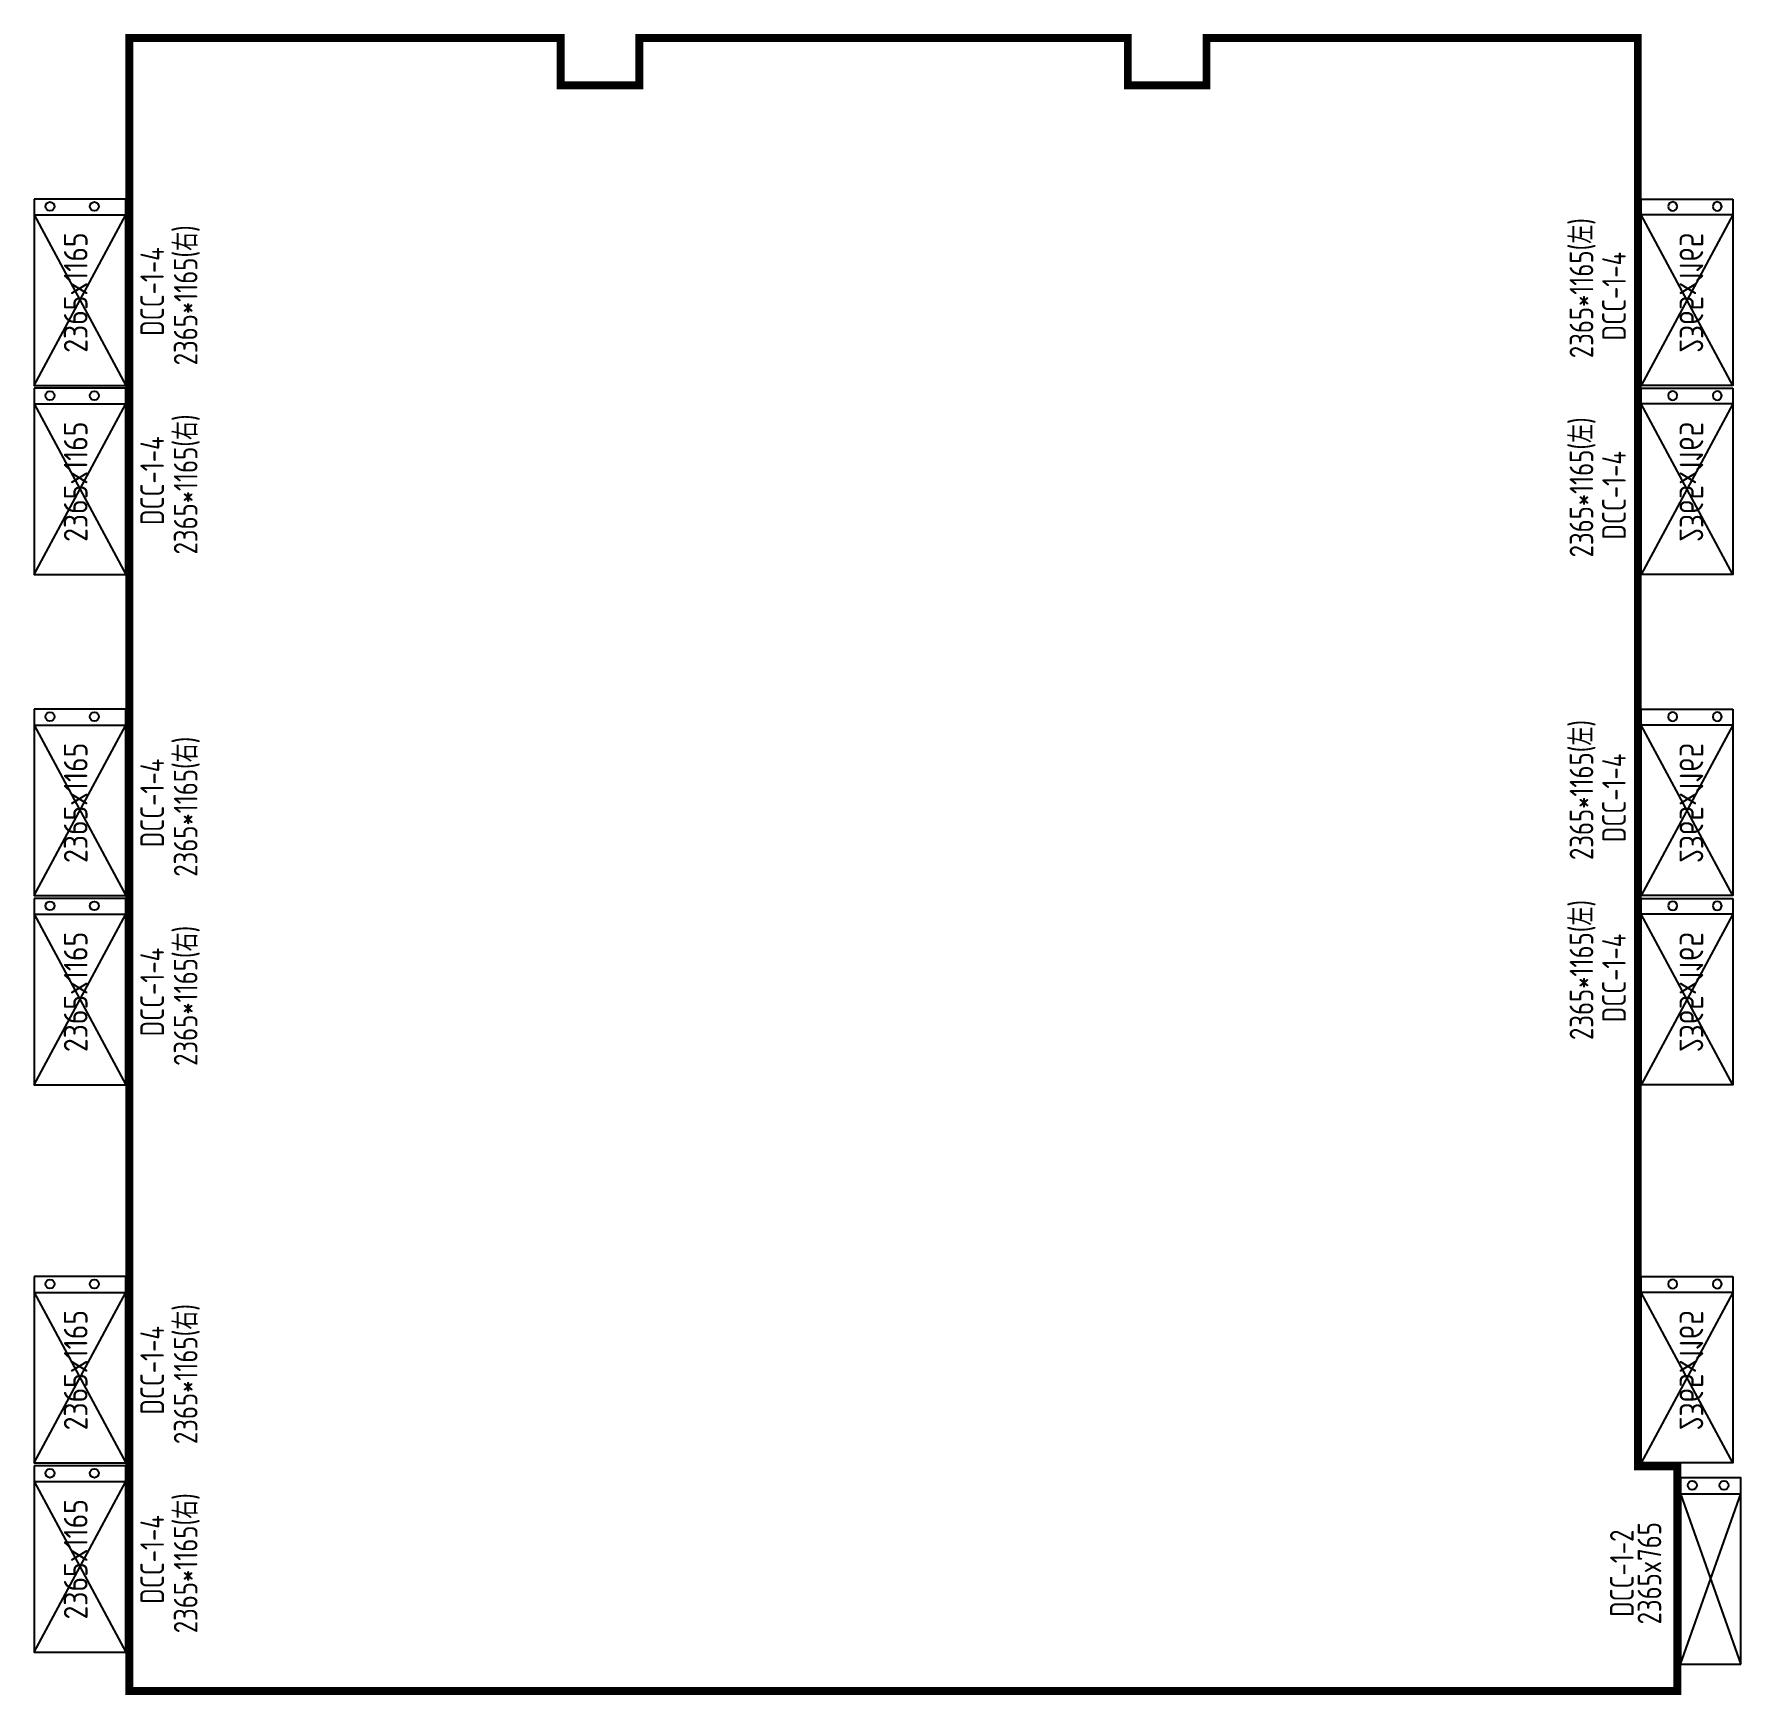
# Model space of a CAD drawing. Extents: x 14730 to 454070, y 45130 to 157087.
# Drawn here: x 108018 to 129683, y 51075 to 72150 of the extents above; entities that cross this region are included whole.
import ezdxf
from ezdxf.enums import TextEntityAlignment as Align

# ---------------------------------------------------------------- set-up
doc = ezdxf.new("R2010")
doc.units = 0
doc.header["$LTSCALE"] = 50
doc.header["$MEASUREMENT"] = 0
doc.layers.add('DCC-Size', color=4, linetype='Continuous')
doc.layers.add('X-HL-CR-F1-EQP-02-01$0$0-DCC', color=30, linetype='Continuous')
doc.styles.get("Standard").update_dxf_attribs({"font": 'gbenor.shx', "bigfont": 'gbcbig.shx'})
doc.styles.add('X-HL-CR-F1-EQP-02-01$0$EDRI-COM', font='tssdeng.shx', dxfattribs={"width": 0.8, "bigfont": 'hztxt.shx'})
doc.styles.add('X-HLP2-CR-F2-LAY-KEQP-02-002$0$X-HL-CR-F1-EQP-02-01$0$EDRI-COM', font='tssdeng.shx', dxfattribs={"width": 0.8, "bigfont": 'hztxt.shx'})

msp = doc.modelspace()

# ---------------------------------------------------------------- texts
at = {"layer": 'DCC-Size', "transparency": 33554687, "width": 0.8}
for s, style, p in [('2365*1165(左)', 'X-HLP2-CR-F2-LAY-KEQP-02-002$0$X-HL-CR-F1-EQP-02-01$0$EDRI-COM', (127809, 68927)), ('2365*1165(右)', 'X-HLP2-CR-F2-LAY-KEQP-02-002$0$X-HL-CR-F1-EQP-02-01$0$EDRI-COM', (110091, 68836)), ('DCC-1-4', 'X-HL-CR-F1-EQP-02-01$0$EDRI-COM', (109666, 68883)), ('DCC-1-4', 'X-HL-CR-F1-EQP-02-01$0$EDRI-COM', (128222, 68825)), ('2365*1165(右)', 'X-HLP2-CR-F2-LAY-KEQP-02-002$0$X-HL-CR-F1-EQP-02-01$0$EDRI-COM', (110091, 66436)), ('2365*1165(左)', 'X-HLP2-CR-F2-LAY-KEQP-02-002$0$X-HL-CR-F1-EQP-02-01$0$EDRI-COM', (127809, 66399)), ('DCC-1-4', 'X-HL-CR-F1-EQP-02-01$0$EDRI-COM', (109666, 66483)), ('DCC-1-4', 'X-HL-CR-F1-EQP-02-01$0$EDRI-COM', (128222, 66297)), ('2365*1165(左)', 'X-HLP2-CR-F2-LAY-KEQP-02-002$0$X-HL-CR-F1-EQP-02-01$0$EDRI-COM', (127809, 62558)), ('2365*1165(右)', 'X-HLP2-CR-F2-LAY-KEQP-02-002$0$X-HL-CR-F1-EQP-02-01$0$EDRI-COM', (110091, 62346)), ('DCC-1-4', 'X-HL-CR-F1-EQP-02-01$0$EDRI-COM', (109666, 62393)), ('DCC-1-4', 'X-HL-CR-F1-EQP-02-01$0$EDRI-COM', (128222, 62457)), ('2365*1165(左)', 'X-HLP2-CR-F2-LAY-KEQP-02-002$0$X-HL-CR-F1-EQP-02-01$0$EDRI-COM', (127809, 60274)), ('2365*1165(右)', 'X-HLP2-CR-F2-LAY-KEQP-02-002$0$X-HL-CR-F1-EQP-02-01$0$EDRI-COM', (110091, 59946)), ('DCC-1-4', 'X-HL-CR-F1-EQP-02-01$0$EDRI-COM', (128222, 60172)), ('DCC-1-4', 'X-HL-CR-F1-EQP-02-01$0$EDRI-COM', (109666, 59993)), ('2365*1165(右)', 'X-HLP2-CR-F2-LAY-KEQP-02-002$0$X-HL-CR-F1-EQP-02-01$0$EDRI-COM', (110091, 55146)), ('DCC-1-4', 'X-HL-CR-F1-EQP-02-01$0$EDRI-COM', (109666, 55193)), ('2365*1165(右)', 'X-HLP2-CR-F2-LAY-KEQP-02-002$0$X-HL-CR-F1-EQP-02-01$0$EDRI-COM', (110091, 52746)), ('DCC-1-4', 'X-HL-CR-F1-EQP-02-01$0$EDRI-COM', (109666, 52793)), ('DCC-1-2', 'X-HL-CR-F1-EQP-02-01$0$EDRI-COM', (128322, 52618)), ('2365x765', 'X-HL-CR-F1-EQP-02-01$0$EDRI-COM', (128672, 52618))]:
    msp.add_text(s, height=300, rotation=90, dxfattribs=dict(at, style=style)).set_placement(p, align=Align.CENTER)

# ---------------------------------------------------------------- blocks, each defined once
blk = doc.blocks.new('DCC-2408')
at = {"layer": 'X-HL-CR-F1-EQP-02-01$0$0-DCC', "transparency": 33554687}
for p, q in [((-382, 1083), (383, -1084)), ((-382, -1082), (383, 1083)), ((-382, 1083), (383, 1083))]:
    blk.add_line(p, q, dxfattribs=at)
blk.add_lwpolyline([(383, -1082), (383, 1283), (-382, 1283), (-382, -1082)], close=True, dxfattribs=at)
for centre in [(-235, 1188), (169, 1188)]:
    blk.add_circle(centre, 57, dxfattribs=at)
blk = doc.blocks.new('2365_1165')
at = {"layer": 'X-HL-CR-F1-EQP-02-01$0$0-DCC', "transparency": 33554687}
for p, q in [((1082, 582), (-1082, -582)), ((-1082, 582), (1082, -582)), ((1082, 582), (1082, -582))]:
    blk.add_line(p, q, dxfattribs=at)
blk.add_lwpolyline([(1282, 582), (-1082, 582), (-1082, -582), (1282, -582)], close=True, dxfattribs=at)
for centre in [(1188, 382), (1188, -182)]:
    blk.add_circle(centre, 57, dxfattribs=at)
blk.add_text('2365x1165', height=300, dxfattribs=at).set_placement((-668, -95))

# ---------------------------------------------------------------- linework, layer by layer
at = {"transparency": 33554687, "const_width": 100}
msp.add_lwpolyline([(109225, 51125), (128875, 51125), (128875, 53975), (128375, 53975), (128375, 72100), (122900, 72100), (122900, 71500), (121900, 71500), (121900, 72100), (115700, 72100), (115700, 71500), (114700, 71500), (114700, 72100), (109225, 72100)], close=True, dxfattribs=at)

# ---------------------------------------------------------------- block references
at = {"transparency": 33554687, "rotation": 90}
for p in [(108600, 68775), (108600, 66375), (108600, 62300), (108600, 59900), (108600, 55100), (108600, 52700)]:
    msp.add_blockref('2365_1165', p, dxfattribs=at)
at = {"transparency": 33554687, "xscale": -1, "rotation": 270}
for p in [(129000, 68775), (129000, 66375), (129000, 62300), (129000, 59900), (129000, 55100)]:
    msp.add_blockref('2365_1165', p, dxfattribs=at)
at = {"transparency": 33554687}
msp.add_blockref('DCC-2408', (129300, 52545), dxfattribs=at)

msp.set_redraw_order([(e.dxf.handle, doc.entitydb.next_handle()) for e in msp.query("TEXT MTEXT ATTDEF DIMENSION ARC_DIMENSION")])  # texts and dimensions are drawn at this point

doc.saveas('drawing.dxf')
